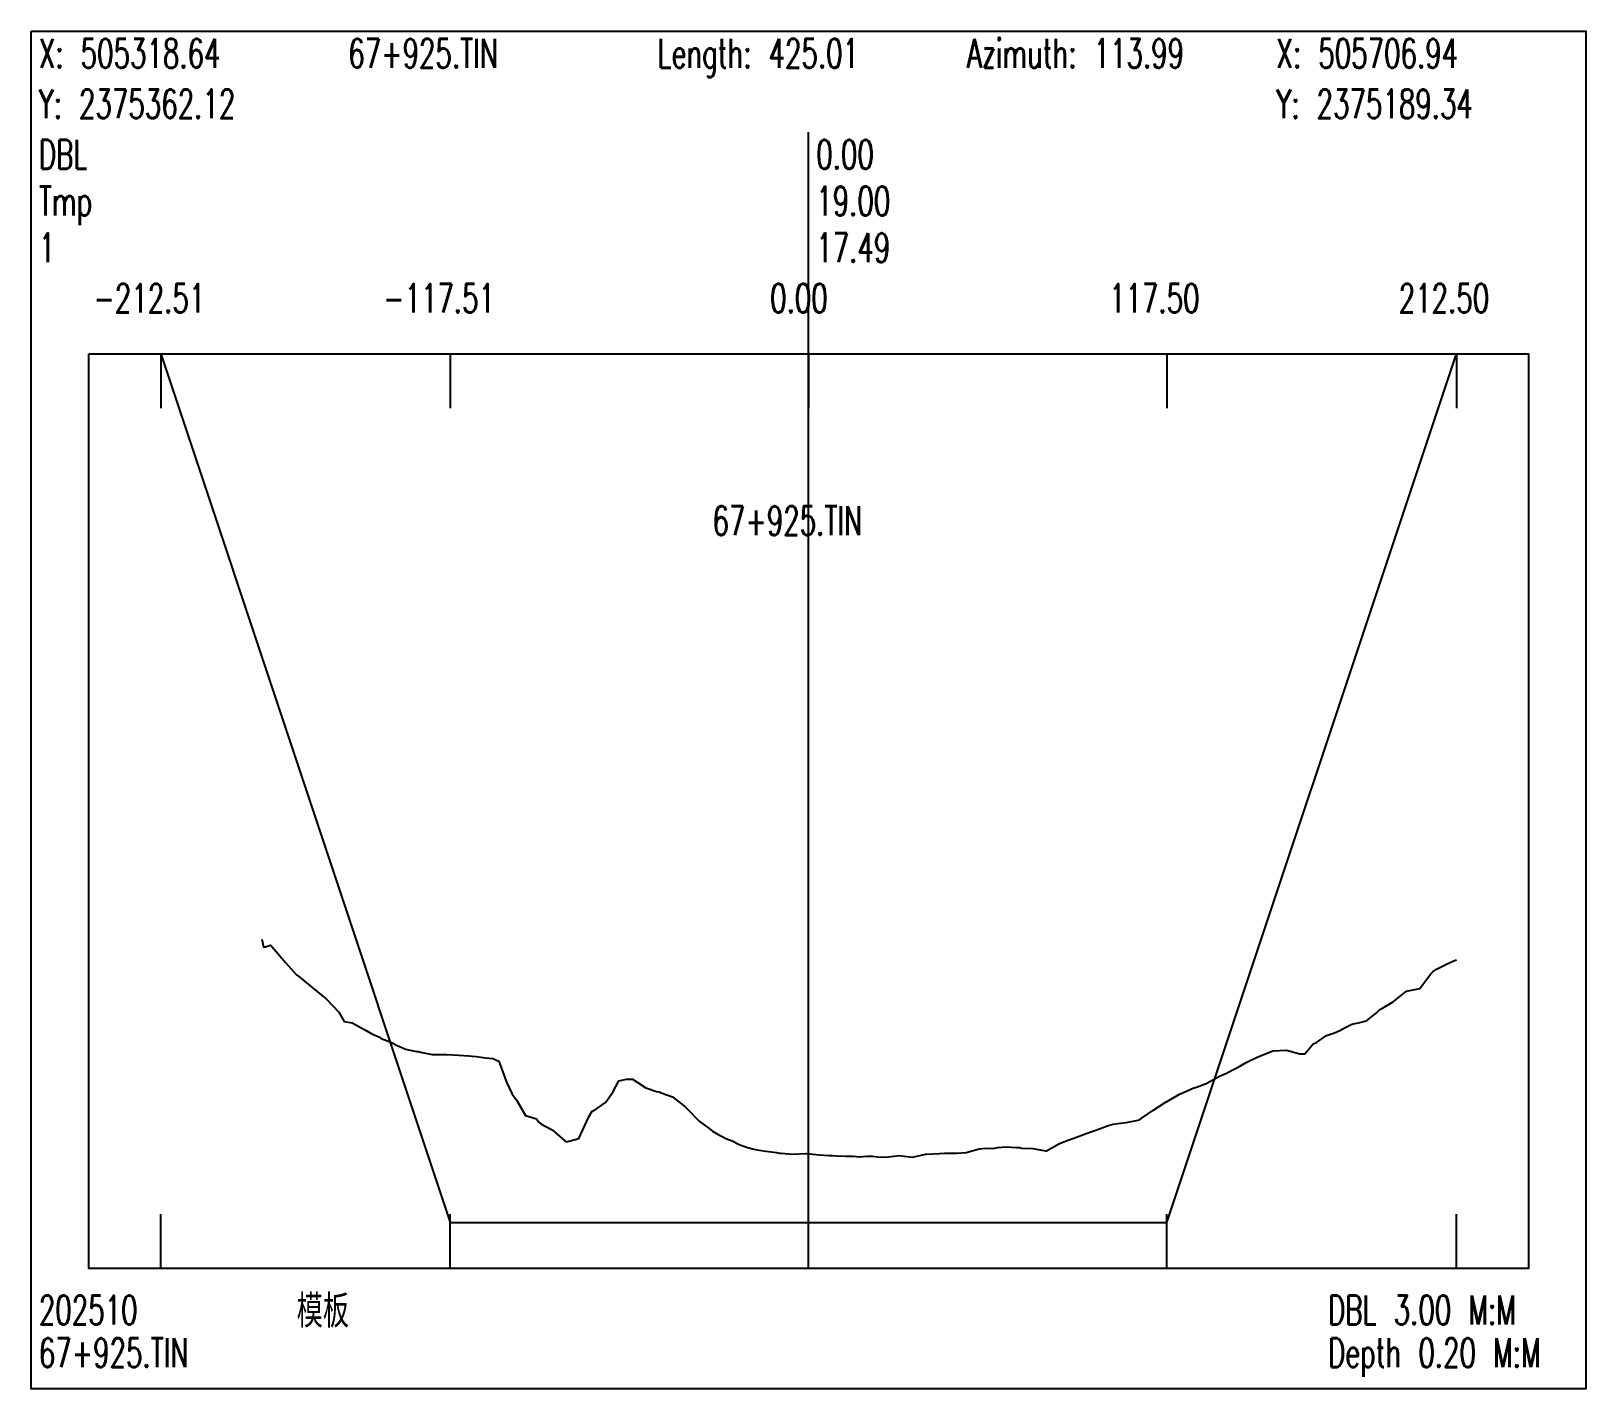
# Model space of a CAD drawing. Extents: x 1 to 171, y -4018 to -2673.
# Drawn here: x 1 to 171, y -3266.5 to -3118 of the extents above; entities that cross this region are included whole.
import ezdxf

# ---------------------------------------------------------------- set-up
doc = ezdxf.new("R2010")
doc.units = 0
doc.header["$MEASUREMENT"] = 0
doc.layers.add('LABELS', color=7, linetype='Continuous')
doc.layers.add('XSECTION', color=7, linetype='Continuous')
doc.styles.get("Standard").update_dxf_attribs({"font": 'txt.shx'})

msp = doc.modelspace()

# ---------------------------------------------------------------- texts
at = {"layer": 'LABELS', "color": 0, "width": 0.666667}
for s, height, p in [('X: 505318.64', 3.1482, (1.85, -3122.01)), ('67+925.TIN', 3.148, (35.68, -3122.01)), ('Length: 425.01', 3.1482, (69.51, -3122.01)), ('Azimuth: 113.99', 3.1482, (103.34, -3122.01)), ('X: 505706.94', 3.1482, (137.17, -3122.01)), ('Y: 2375362.12', 3.1482, (1.85, -3127.53)), ('Y: 2375189.34', 3.1482, (137.17, -3127.53)), ('DBL', 3.148, (1.85, -3133.06)), ('0.00', 3.148, (86.85, -3133.06)), ('0.00', 3.148, (86.85, -3133.06)), ('Tmp', 3.148, (1.85, -3138.16)), ('19.00', 3.148, (86.85, -3138.16)), ('19.00', 3.148, (86.85, -3138.16)), ('-212.51', 3.148, (7.82, -3148.79)), ('-117.51', 3.148, (39.49, -3148.79)), ('0.00', 3.148, (81.81, -3148.79)), ('117.50', 3.148, (118.87, -3148.79)), ('212.50', 3.148, (150.54, -3148.79)), ('67+925.TIN', 3.148, (75.51, -3173.11)), ('模板', 3.148, (30.04, -3259.42)), ('DBL 3.00 M:M', 3.1482, (142.81, -3259.42)), ('67+925.TIN', 3.148, (1.85, -3264.09)), ('Depth 0.20 M:M', 3.1482, (142.81, -3264.09))]:
    msp.add_text(s, height=height, dxfattribs=at).set_placement(p)
at = {"layer": 'LABELS', "color": 1, "width": 0.666667}
for s, height, p in [('1', 3.15, (1.85, -3143.26)), ('17.49', 3.148, (86.85, -3143.26)), ('17.49', 3.148, (86.85, -3143.26)), ('202510', 3.148, (1.85, -3259.42))]:
    msp.add_text(s, height=height, dxfattribs=at).set_placement(p)

# ---------------------------------------------------------------- linework, layer by layer
at = {"layer": 'XSECTION', "color": 0, "linetype": 'Continuous'}
for points in [[(1, -3118.01), (171, -3118.01), (171, -3266.47), (1, -3266.47), (1, -3118.01)], [(86, -3253.29), (86, -3129.06)], [(86, -3253.29), (86, -3129.06)], [(7.3, -3153.29), (164.71, -3153.29), (164.71, -3253.29), (7.3, -3253.29), (7.3, -3153.29)], [(15.17, -3153.29), (15.17, -3159.23)], [(15.17, -3153.29), (46.83, -3248.29)], [(15.17, -3153.29), (46.83, -3248.29)], [(46.83, -3153.29), (46.83, -3159.23)], [(86, -3153.29), (86, -3159.23)], [(125.17, -3153.29), (125.17, -3159.23)], [(125.17, -3248.29), (156.84, -3153.29)], [(125.17, -3248.29), (156.84, -3153.29)], [(156.84, -3153.29), (156.84, -3159.23)], [(15.17, -3253.29), (15.17, -3247.36)], [(46.83, -3253.29), (46.83, -3247.36)], [(46.83, -3248.29), (86, -3248.29)], [(46.83, -3248.29), (46.83, -3248.29)], [(46.83, -3248.29), (86, -3248.29)], [(86, -3253.29), (86, -3247.36)], [(86, -3248.29), (125.17, -3248.29)], [(86, -3248.29), (125.17, -3248.29)], [(125.17, -3253.29), (125.17, -3247.36)], [(125.17, -3248.29), (125.17, -3248.29)], [(156.84, -3253.29), (156.84, -3247.36)]]:
    msp.add_lwpolyline(points, dxfattribs=at)
at = {"layer": 'XSECTION', "color": 1, "linetype": 'Continuous'}
msp.add_lwpolyline([(26.24, -3217.29), (26.41, -3218.14), (26.63, -3218.14), (27.16, -3217.94), (27.34, -3218.09), (27.81, -3218.64), (28.8, -3219.84), (30.02, -3221.19), (30.26, -3221.39), (30.44, -3221.54), (31.72, -3222.59), (33.07, -3223.69), (33.18, -3223.74), (33.3, -3223.84), (34.63, -3225.29), (35.23, -3226.29), (36.09, -3226.44), (36.58, -3226.69), (37.55, -3227.24), (38.26, -3227.64), (39.01, -3227.99), (39.27, -3228.14), (39.86, -3228.39), (40.47, -3228.64), (40.96, -3228.89), (41.93, -3229.34), (43.14, -3229.59), (43.31, -3229.59), (43.39, -3229.59), (43.59, -3229.64), (44.85, -3229.89), (46.22, -3229.89), (46.31, -3229.89), (46.42, -3229.89), (47.77, -3229.99), (48.85, -3230.04), (49.23, -3230.09), (49.7, -3230.14), (50.69, -3230.29), (51.48, -3230.34), (52.15, -3230.64), (52.98, -3232.94), (53.61, -3234.24), (54.11, -3234.94), (55.07, -3236.59), (56.26, -3236.94), (56.53, -3237.29), (56.74, -3237.49), (57.98, -3238.14), (59.37, -3239.34), (59.44, -3239.39), (59.54, -3239.44), (60.9, -3239.09), (62, -3236.74), (62.36, -3236.09), (62.82, -3235.84), (63.82, -3235.14), (64.62, -3234.04), (65.28, -3232.79), (66.1, -3232.59), (66.74, -3232.59), (67.25, -3232.94), (68.2, -3233.54), (69.38, -3233.94), (69.66, -3233.99), (69.88, -3234.09), (71.12, -3234.54), (72.51, -3235.64), (72.58, -3235.69), (72.66, -3235.79), (74.04, -3237.19), (75.14, -3237.99), (75.5, -3238.29), (75.94, -3238.54), (76.96, -3239.09), (77.65, -3239.34), (78.42, -3239.74), (79.22, -3240.04), (79.88, -3240.24), (80.4, -3240.34), (81.33, -3240.49), (82.5, -3240.64), (82.79, -3240.69), (83.03, -3240.69), (84.25, -3240.79), (85.66, -3240.74), (85.71, -3240.74), (85.78, -3240.74), (87.17, -3240.89), (88.29, -3240.94), (88.63, -3240.94), (89.06, -3240.99), (90.09, -3241.04), (90.92, -3241.04), (91.55, -3241.09), (92.34, -3241.04), (93.01, -3241.04), (93.55, -3241.09), (94.47, -3241.14), (95.62, -3240.99), (95.93, -3240.94), (96.18, -3240.99), (97.39, -3241.14), (98.81, -3240.79), (98.85, -3240.79), (98.9, -3240.79), (100.31, -3240.74), (100.88, -3240.69), (101.77, -3240.69), (102.18, -3240.69), (103.23, -3240.64), (103.91, -3240.44), (104.68, -3240.24), (105.46, -3240.14), (106.14, -3240.19), (106.69, -3240.09), (107.6, -3239.99), (108.74, -3240.09), (109.06, -3240.09), (109.32, -3240.14), (110.52, -3240.19), (111.95, -3240.44), (111.98, -3240.44), (112.02, -3240.44), (113.44, -3239.64), (114.58, -3239.19), (114.9, -3239.09), (115.3, -3238.94), (116.36, -3238.54), (117.21, -3238.24), (117.82, -3238.04), (118.58, -3237.74), (119.28, -3237.54), (119.84, -3237.44), (120.74, -3237.34), (121.86, -3237.14), (122.2, -3237.04), (122.47, -3236.84), (123.66, -3236.04), (125.1, -3235.09), (125.12, -3235.09), (125.14, -3235.09), (126.58, -3234.24), (127.73, -3233.74), (128.03, -3233.59), (128.42, -3233.49), (129.49, -3233.09), (130.36, -3232.59), (130.95, -3232.29), (131.7, -3231.94), (132.41, -3231.59), (132.99, -3231.29), (133.87, -3230.79), (134.21, -3230.59), (134.98, -3230.24), (135.33, -3230.09), (135.62, -3229.99), (136.79, -3229.49), (138.25, -3229.44), (138.25, -3229.44), (138.26, -3229.44), (139.71, -3229.84), (140.27, -3229.84), (141.17, -3228.74), (141.54, -3228.59), (142.63, -3227.84), (143.5, -3227.54), (144.09, -3227.29), (144.81, -3226.89), (145.32, -3226.64), (145.55, -3226.54), (146.13, -3226.44), (147.01, -3226.24), (148.09, -3225.34), (148.47, -3224.99), (148.76, -3224.84), (149.93, -3224.14), (151.37, -3222.99), (151.38, -3222.99), (151.39, -3222.99), (152.84, -3222.69), (154.02, -3221.14), (154.3, -3220.84), (154.65, -3220.59), (155.76, -3220.04), (156.65, -3219.64), (156.84, -3219.54)], dxfattribs=at)

msp.set_redraw_order([(e.dxf.handle, doc.entitydb.next_handle()) for e in msp.query("TEXT MTEXT ATTDEF DIMENSION ARC_DIMENSION")])  # texts and dimensions are drawn at this point

doc.saveas('drawing.dxf')
